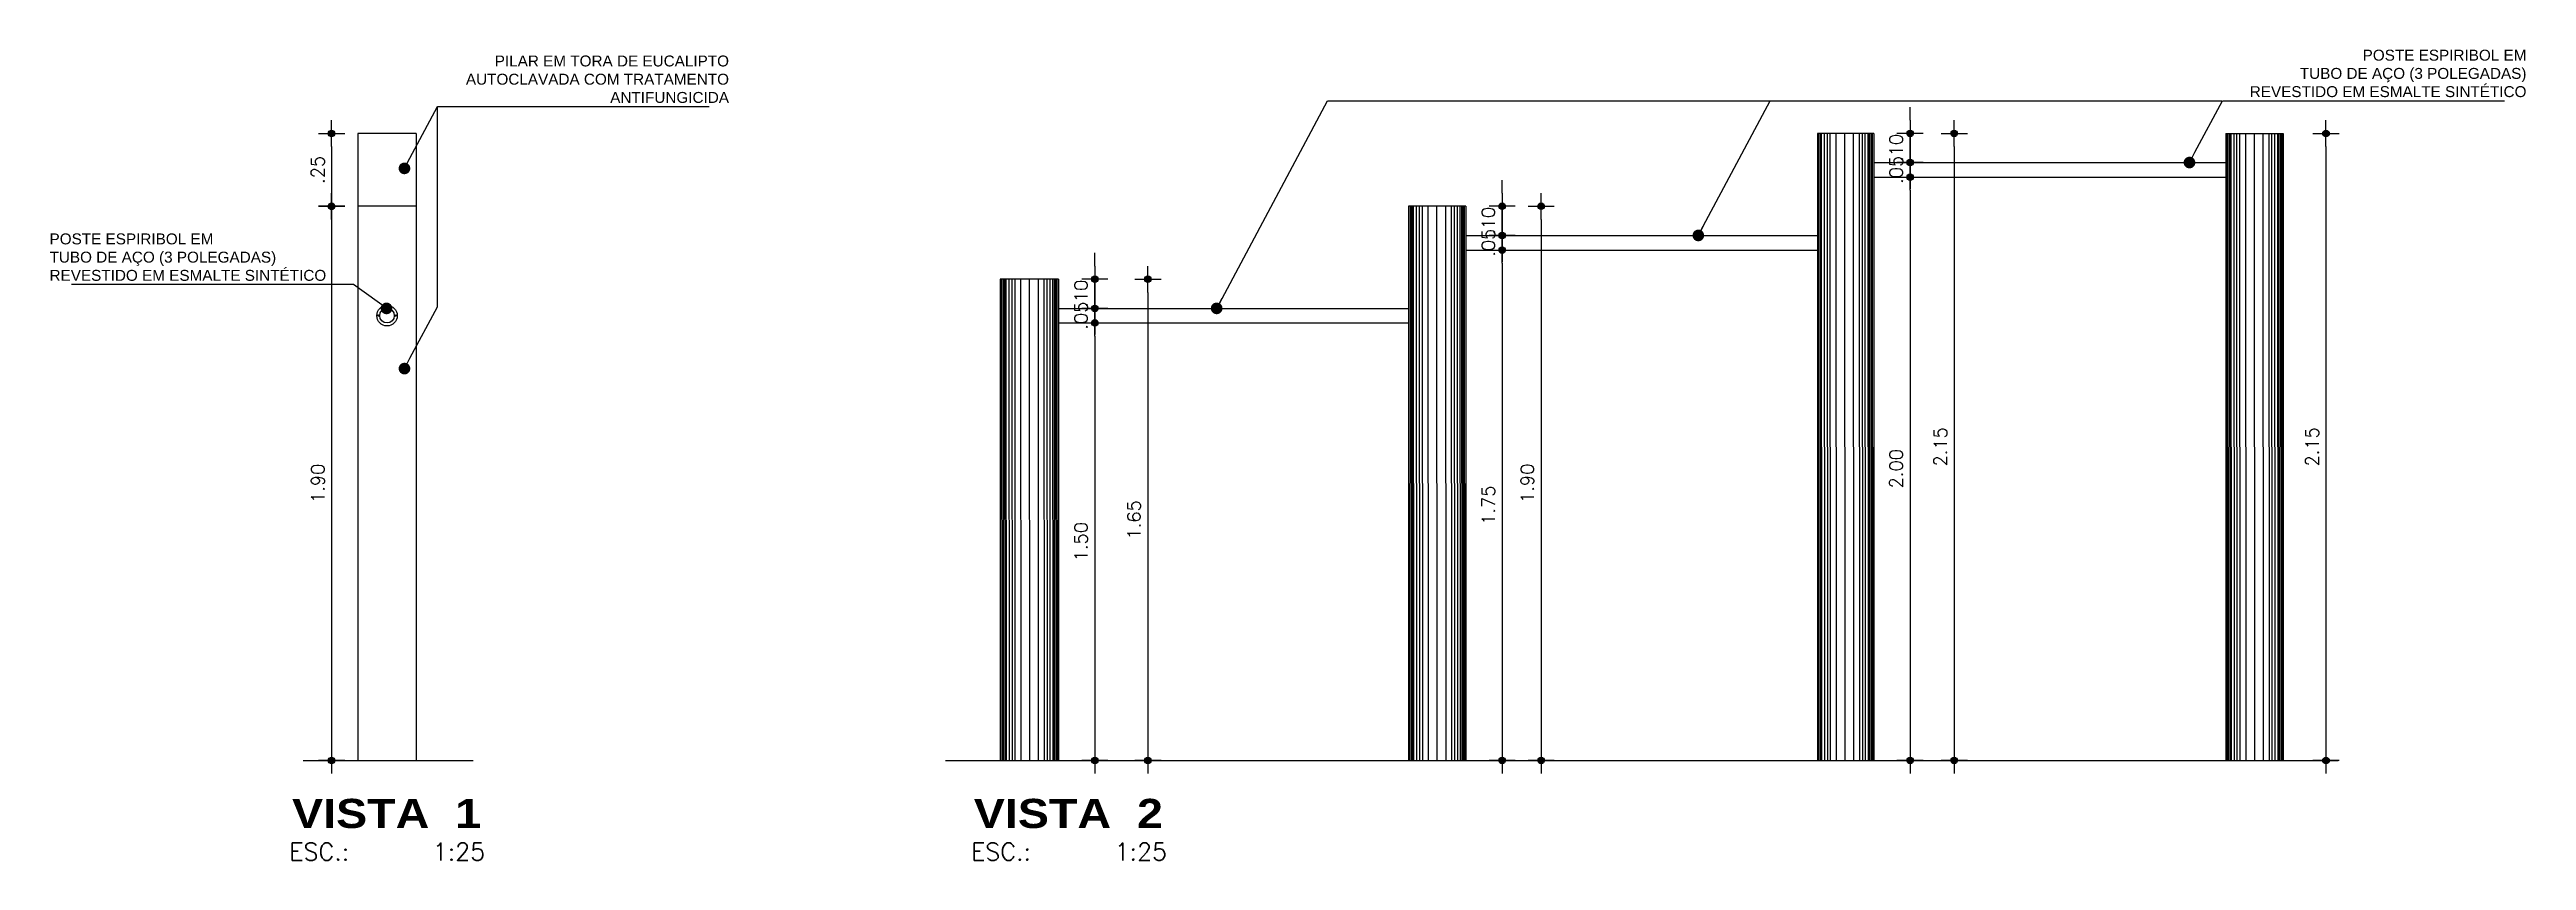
# Model space of a CAD drawing. Header units: millimetres. Extents: x 490 to 675, y -160 to -87.
# Drawn here: x 559.07 to 567.56, y -159.69 to -156.91 of the extents above; entities that cross this region are included whole.
import ezdxf
from ezdxf import colors
from ezdxf.entities.mleader import LeaderData, LeaderLine
from ezdxf.enums import TextEntityAlignment as Align
from ezdxf.math import Vec2, Vec3

# ---------------------------------------------------------------- set-up
doc = ezdxf.new("R2010")
doc.units = ezdxf.units.MM
doc.header["$LTSCALE"] = 2.5
for name, color, linetype in [('AN_INDICAÇAO', 2, 'Continuous'), ('ARQ_CORTE', 3, 'Continuous'), ('ARQ_ESTRUTURA', 6, 'Continuous'), ('ARQ_HAT', 8, 'Continuous'), ('ARQ_VISTA01', 7, 'Continuous'), ('ARQ_VISTA02', 2, 'Continuous'), ('COTAS', 1, 'Continuous'), ('TITULO', 2, 'Continuous')]:
    doc.layers.add(name, color=color, linetype=linetype)
doc.styles.add('ARIAL 1-025', font='arial.ttf', dxfattribs={"height": 0.05})
doc.styles.add('COTA200', font='ROMANS.SHX')
doc.styles.add('COTA25', font='romans.shx')
doc.styles.add('TIT200', font='')
doc.styles.get('TIT200').set_extended_font_data('Arial Black')
doc.dimstyles.new('COTA25$0', dxfattribs={"dimtxt": 0.045, "dimasz": 0.045, "dimexe": 0.05, "dimexo": 0.95, "dimgap": 0.025, "dimtad": 1, "dimzin": 4, "dimdsep": 46, "dimtxsty": 'COTA25', "dimblk": 'bola', "dimcen": -0.1, "dimdle": 0.05, "dimse1": 1, "dimse2": 1, "dimclrd": 256, "dimclre": 3, "dimclrt": 2, "dimadec": 0, "dimazin": 0, "dimtfac": 1, "dimtix": 1, "dimtmove": 2, "dimatfit": 3, "dimldrblk": 'USERTICK', "dimfxl": 1, "dimtvp": 2.5, "dimtolj": 1, "dimtzin": 4, "dimarcsym": 0})

msp = doc.modelspace()

# ---------------------------------------------------------------- texts
at = {"layer": 'TITULO'}
for s, height, style, p in [('VISTA  1', 0.1, 'TIT200', (560.2228, -159.5298)), ('VISTA  2', 0.1, 'TIT200', (562.5606, -159.5298)), ('ESC.:      1:25', 0.06, 'COTA200', (560.2251, -159.661)), ('ESC.:      1:25', 0.06, 'COTA200', (562.5629, -159.661))]:
    msp.add_text(s, height=height, dxfattribs=dict(at, style=style)).set_placement(p, align=Align.MIDDLE_CENTER)

# ---------------------------------------------------------------- blocks, each defined once
blk = doc.blocks.new('_Dot')
at = {"color": 0, "linetype": 'ByBlock', "lineweight": -2}
blk.add_line((-0.5, 0), (-1, 0), dxfattribs=at)
at = {"color": 0, "linetype": 'ByBlock', "const_width": 0.5}
blk.add_lwpolyline([(-0.25, 0, 1), (0.25, 0, 1)], format="xyb", close=True, dxfattribs=at)
blk = doc.blocks.new('bola')
blk.add_hatch(color=0).paths.add_polyline_path([(-0.25, 0, 1), (0.25, 0, 1)])
at = {"color": 0}
for p, q in [((-1, 0), (-0.25, 0)), ((0, 1), (0, 0.25)), ((0.25, 0), (1, 0)), ((0, -0.25), (0, -1))]:
    blk.add_line(p, q, dxfattribs=at)
blk.add_circle((0, 0), 0.25, dxfattribs=at)
blk = doc.blocks.new('*D435')
at = {"layer": 'COTAS', "lineweight": -2}
blk.add_line((560.0344, -157.2429), (560.0344, -157.4029), dxfattribs=at)
at = {"layer": 'DEFPOINTS', "color": 0}
for p in [(560.1243, -157.1979), (560.0344, -157.4479), (560.1243, -157.4479)]:
    blk.add_point(p, dxfattribs=at)
at = {"layer": 'COTAS', "lineweight": -2, "xscale": 0.045, "yscale": 0.045, "zscale": 0.045}
for p, rotation in [((560.0344, -157.1979), 90), ((560.0344, -157.4479), 270)]:
    blk.add_blockref('bola', p, dxfattribs=dict(at, rotation=rotation))
at = {"layer": 'COTAS', "color": 2, "insert": (559.9869, -157.3229), "char_height": 0.045, "attachment_point": 5, "rotation": 90, "style": 'COTA25'}
blk.add_mtext('\\A1;.25', dxfattribs=at)
blk = doc.blocks.new('USERTICK')
at = {"color": 0}
for p, q in [((-1, 0), (1, 0)), ((0, 1), (0, -1))]:
    blk.add_line(p, q, dxfattribs=at)
blk.add_circle((0, 0), 0.25, dxfattribs=at)
blk = doc.blocks.new('*D436')
at = {"layer": 'COTAS', "lineweight": -2}
blk.add_line((560.0344, -157.4929), (560.0344, -159.3029), dxfattribs=at)
at = {"layer": 'DEFPOINTS', "color": 0}
for p in [(560.1243, -157.4479), (560.0344, -159.3479), (560.1243, -159.3479)]:
    blk.add_point(p, dxfattribs=at)
at = {"layer": 'COTAS', "lineweight": -2, "xscale": 0.045, "yscale": 0.045, "zscale": 0.045}
for p, rotation in [((560.0344, -157.4479), 90), ((560.0344, -159.3479), 270)]:
    blk.add_blockref('bola', p, dxfattribs=dict(at, rotation=rotation))
at = {"layer": 'COTAS', "color": 2, "insert": (559.9869, -158.3979), "char_height": 0.045, "attachment_point": 5, "rotation": 90, "style": 'COTA25'}
blk.add_mtext('\\A1;1.90', dxfattribs=at)
blk = doc.blocks.new('*D437')
at = {"layer": 'COTAS', "lineweight": -2}
blk.add_line((566.8731, -157.2428), (566.8731, -159.3028), dxfattribs=at)
at = {"layer": 'DEFPOINTS', "color": 0}
for p in [(566.7267, -157.1978), (566.7267, -159.3478), (566.8731, -159.3478)]:
    blk.add_point(p, dxfattribs=at)
at = {"layer": 'COTAS', "lineweight": -2, "xscale": 0.045, "yscale": 0.045, "zscale": 0.045}
for p, rotation in [((566.8731, -157.1978), 90), ((566.8731, -159.3478), 270)]:
    blk.add_blockref('bola', p, dxfattribs=dict(at, rotation=rotation))
at = {"layer": 'COTAS', "color": 2, "insert": (566.8256, -158.2728), "char_height": 0.045, "attachment_point": 5, "rotation": 90, "style": 'COTA25'}
blk.add_mtext('\\A1;2.15', dxfattribs=at)
blk = doc.blocks.new('*D438')
at = {"layer": 'COTAS', "lineweight": -2}
blk.add_line((564.182, -157.4928), (564.182, -159.3028), dxfattribs=at)
at = {"layer": 'DEFPOINTS', "color": 0}
for p in [(563.9234, -157.4478), (563.9234, -159.3478), (564.182, -159.3478)]:
    blk.add_point(p, dxfattribs=at)
at = {"layer": 'COTAS', "lineweight": -2, "xscale": 0.045, "yscale": 0.045, "zscale": 0.045}
for p, rotation in [((564.182, -157.4478), 90), ((564.182, -159.3478), 270)]:
    blk.add_blockref('bola', p, dxfattribs=dict(at, rotation=rotation))
at = {"layer": 'COTAS', "color": 2, "insert": (564.1345, -158.3978), "char_height": 0.045, "attachment_point": 5, "rotation": 90, "style": 'COTA25'}
blk.add_mtext('\\A1;1.90', dxfattribs=at)
blk = doc.blocks.new('*D439')
at = {"layer": 'COTAS', "lineweight": -2}
blk.add_line((562.8333, -157.7429), (562.8333, -159.3029), dxfattribs=at)
at = {"layer": 'DEFPOINTS', "color": 0}
for p in [(562.5266, -157.6979), (562.5266, -159.3479), (562.8333, -159.3479)]:
    blk.add_point(p, dxfattribs=at)
at = {"layer": 'COTAS', "lineweight": -2, "xscale": 0.045, "yscale": 0.045, "zscale": 0.045}
for p, rotation in [((562.8333, -157.6979), 90), ((562.8333, -159.3479), 270)]:
    blk.add_blockref('bola', p, dxfattribs=dict(at, rotation=rotation))
at = {"layer": 'COTAS', "color": 2, "insert": (562.7858, -158.5229), "char_height": 0.045, "attachment_point": 5, "rotation": 90, "style": 'COTA25'}
blk.add_mtext('\\A1;1.65', dxfattribs=at)
blk = doc.blocks.new('*D440')
at = {"layer": 'COTAS', "lineweight": -2}
blk.add_line((565.5984, -157.2428), (565.5984, -159.3028), dxfattribs=at)
at = {"layer": 'DEFPOINTS', "color": 0}
for p in [(565.3221, -157.1978), (565.3266, -159.3478), (565.5984, -159.3478)]:
    blk.add_point(p, dxfattribs=at)
at = {"layer": 'COTAS', "lineweight": -2, "xscale": 0.045, "yscale": 0.045, "zscale": 0.045}
for p, rotation in [((565.5984, -157.1978), 90), ((565.5984, -159.3478), 270)]:
    blk.add_blockref('bola', p, dxfattribs=dict(at, rotation=rotation))
at = {"layer": 'COTAS', "color": 2, "insert": (565.5509, -158.2728), "char_height": 0.045, "attachment_point": 5, "rotation": 90, "style": 'COTA25'}
blk.add_mtext('\\A1;2.15', dxfattribs=at)
blk = doc.blocks.new('*D441')
at = {"layer": 'COTAS', "lineweight": -2}
for p, q in [((562.6514, -157.6529), (562.6514, -157.6079)), ((562.6514, -157.6979), (562.6514, -157.7979)), ((562.6514, -157.8429), (562.6514, -157.8879))]:
    blk.add_line(p, q, dxfattribs=at)
at = {"layer": 'DEFPOINTS', "color": 0}
for p in [(562.5266, -157.6979), (562.5266, -157.7979), (562.6514, -157.7979)]:
    blk.add_point(p, dxfattribs=at)
at = {"layer": 'COTAS', "lineweight": -2, "xscale": 0.045, "yscale": 0.045, "zscale": 0.045}
for p, rotation in [((562.6514, -157.6979), 270), ((562.6514, -157.7979), 90)]:
    blk.add_blockref('bola', p, dxfattribs=dict(at, rotation=rotation))
at = {"layer": 'COTAS', "color": 2, "insert": (562.6039, -157.7479), "char_height": 0.045, "attachment_point": 5, "rotation": 90, "style": 'COTA25'}
blk.add_mtext('\\A1;.10', dxfattribs=at)
blk = doc.blocks.new('*D387')
at = {"layer": 'COTAS', "lineweight": -2}
for p, q in [((564.0483, -157.4028), (564.0483, -157.3578)), ((564.0483, -157.4478), (564.0483, -157.5478)), ((564.0483, -157.5928), (564.0483, -157.6378))]:
    blk.add_line(p, q, dxfattribs=at)
at = {"layer": 'DEFPOINTS', "color": 0}
for p in [(563.9234, -157.4478), (563.9234, -157.5478), (564.0483, -157.5478)]:
    blk.add_point(p, dxfattribs=at)
at = {"layer": 'COTAS', "lineweight": -2, "xscale": 0.045, "yscale": 0.045, "zscale": 0.045}
for p, rotation in [((564.0483, -157.4478), 270), ((564.0483, -157.5478), 90)]:
    blk.add_blockref('bola', p, dxfattribs=dict(at, rotation=rotation))
at = {"layer": 'COTAS', "color": 2, "insert": (564.0008, -157.4978), "char_height": 0.045, "attachment_point": 5, "rotation": 90, "style": 'COTA25'}
blk.add_mtext('\\A1;.10', dxfattribs=at)
blk = doc.blocks.new('*D388')
at = {"layer": 'COTAS', "lineweight": -2}
for p, q in [((565.4469, -157.1528), (565.4469, -157.1078)), ((565.4469, -157.1978), (565.4469, -157.2978)), ((565.4469, -157.3428), (565.4469, -157.3878))]:
    blk.add_line(p, q, dxfattribs=at)
at = {"layer": 'DEFPOINTS', "color": 0}
for p in [(565.3221, -157.1978), (565.3221, -157.2978), (565.4469, -157.2978)]:
    blk.add_point(p, dxfattribs=at)
at = {"layer": 'COTAS', "lineweight": -2, "xscale": 0.045, "yscale": 0.045, "zscale": 0.045}
for p, rotation in [((565.4469, -157.1978), 270), ((565.4469, -157.2978), 90)]:
    blk.add_blockref('bola', p, dxfattribs=dict(at, rotation=rotation))
at = {"layer": 'COTAS', "color": 2, "insert": (565.3994, -157.2478), "char_height": 0.045, "attachment_point": 5, "rotation": 90, "style": 'COTA25'}
blk.add_mtext('\\A1;.10', dxfattribs=at)
blk = doc.blocks.new('*D442')
at = {"layer": 'COTAS', "lineweight": -2}
for p, q in [((562.6514, -157.7529), (562.6514, -157.7079)), ((562.6514, -157.7979), (562.6514, -157.8479)), ((562.6514, -157.8929), (562.6514, -157.9379))]:
    blk.add_line(p, q, dxfattribs=at)
at = {"layer": 'DEFPOINTS', "color": 0}
for p in [(562.5266, -157.7979), (562.5266, -157.8479), (562.6514, -157.8479)]:
    blk.add_point(p, dxfattribs=at)
at = {"layer": 'COTAS', "lineweight": -2, "xscale": 0.045, "yscale": 0.045, "zscale": 0.045}
for p, rotation in [((562.6514, -157.7979), 270), ((562.6514, -157.8479), 90)]:
    blk.add_blockref('bola', p, dxfattribs=dict(at, rotation=rotation))
at = {"layer": 'COTAS', "color": 2, "insert": (562.6039, -157.8229), "char_height": 0.045, "attachment_point": 5, "rotation": 90, "style": 'COTA25'}
blk.add_mtext('\\A1;.05', dxfattribs=at)
blk = doc.blocks.new('*D443')
at = {"layer": 'COTAS', "lineweight": -2}
blk.add_line((562.6514, -157.8929), (562.6514, -159.3029), dxfattribs=at)
at = {"layer": 'DEFPOINTS', "color": 0}
for p in [(562.5266, -157.8479), (562.5266, -159.3479), (562.6514, -159.3479)]:
    blk.add_point(p, dxfattribs=at)
at = {"layer": 'COTAS', "lineweight": -2, "xscale": 0.045, "yscale": 0.045, "zscale": 0.045}
for p, rotation in [((562.6514, -157.8479), 90), ((562.6514, -159.3479), 270)]:
    blk.add_blockref('bola', p, dxfattribs=dict(at, rotation=rotation))
at = {"layer": 'COTAS', "color": 2, "insert": (562.6039, -158.5979), "char_height": 0.045, "attachment_point": 5, "rotation": 90, "style": 'COTA25'}
blk.add_mtext('\\A1;1.50', dxfattribs=at)
blk = doc.blocks.new('*D389')
at = {"layer": 'COTAS', "lineweight": -2}
for p, q in [((564.0483, -157.5028), (564.0483, -157.4578)), ((564.0483, -157.5478), (564.0483, -157.5978)), ((564.0483, -157.6428), (564.0483, -157.6878))]:
    blk.add_line(p, q, dxfattribs=at)
at = {"layer": 'DEFPOINTS', "color": 0}
for p in [(564.0483, -157.5478), (564.0483, -157.5978), (564.0483, -157.5978)]:
    blk.add_point(p, dxfattribs=at)
at = {"layer": 'COTAS', "lineweight": -2, "xscale": 0.045, "yscale": 0.045, "zscale": 0.045}
for p, rotation in [((564.0483, -157.5478), 270), ((564.0483, -157.5978), 90)]:
    blk.add_blockref('bola', p, dxfattribs=dict(at, rotation=rotation))
at = {"layer": 'COTAS', "color": 2, "insert": (564.0008, -157.5728), "char_height": 0.045, "attachment_point": 5, "rotation": 90, "style": 'COTA25'}
blk.add_mtext('\\A1;.05', dxfattribs=at)
blk = doc.blocks.new('*D444')
at = {"layer": 'COTAS', "lineweight": -2}
blk.add_line((564.0483, -157.6428), (564.0483, -159.3028), dxfattribs=at)
at = {"layer": 'DEFPOINTS', "color": 0}
for p in [(564.0483, -157.5978), (564.0459, -159.3478), (564.0483, -159.3478)]:
    blk.add_point(p, dxfattribs=at)
at = {"layer": 'COTAS', "lineweight": -2, "xscale": 0.045, "yscale": 0.045, "zscale": 0.045}
for p, rotation in [((564.0483, -157.5978), 90), ((564.0483, -159.3478), 270)]:
    blk.add_blockref('bola', p, dxfattribs=dict(at, rotation=rotation))
at = {"layer": 'COTAS', "color": 2, "insert": (564.0008, -158.4728), "char_height": 0.045, "attachment_point": 5, "rotation": 90, "style": 'COTA25'}
blk.add_mtext('\\A1;1.75', dxfattribs=at)
blk = doc.blocks.new('*D390')
at = {"layer": 'COTAS', "lineweight": -2}
for p, q in [((565.4469, -157.2528), (565.4469, -157.2078)), ((565.4469, -157.2978), (565.4469, -157.3478)), ((565.4469, -157.3928), (565.4469, -157.4378))]:
    blk.add_line(p, q, dxfattribs=at)
at = {"layer": 'DEFPOINTS', "color": 0}
for p in [(565.4469, -157.2978), (565.4469, -157.3478), (565.4469, -157.3478)]:
    blk.add_point(p, dxfattribs=at)
at = {"layer": 'COTAS', "lineweight": -2, "xscale": 0.045, "yscale": 0.045, "zscale": 0.045}
for p, rotation in [((565.4469, -157.2978), 270), ((565.4469, -157.3478), 90)]:
    blk.add_blockref('bola', p, dxfattribs=dict(at, rotation=rotation))
at = {"layer": 'COTAS', "color": 2, "insert": (565.3994, -157.3228), "char_height": 0.045, "attachment_point": 5, "rotation": 90, "style": 'COTA25'}
blk.add_mtext('\\A1;.05', dxfattribs=at)
blk = doc.blocks.new('*D445')
at = {"layer": 'COTAS', "lineweight": -2}
blk.add_line((565.4469, -157.3928), (565.4469, -159.3028), dxfattribs=at)
at = {"layer": 'DEFPOINTS', "color": 0}
for p in [(565.4469, -157.3478), (565.4469, -159.3478), (565.4521, -159.3478)]:
    blk.add_point(p, dxfattribs=at)
at = {"layer": 'COTAS', "lineweight": -2, "xscale": 0.045, "yscale": 0.045, "zscale": 0.045}
for p, rotation in [((565.4469, -157.3478), 90), ((565.4469, -159.3478), 270)]:
    blk.add_blockref('bola', p, dxfattribs=dict(at, rotation=rotation))
at = {"layer": 'COTAS', "color": 2, "insert": (565.3994, -158.3478), "char_height": 0.045, "attachment_point": 5, "rotation": 90, "style": 'COTA25'}
blk.add_mtext('\\A1;2.00', dxfattribs=at)

# ---------------------------------------------------------------- dimensions: what is measured, and where the dimension line sits
at = {"layer": 'COTAS'}
for base, p1, p2, picture, middle in [((565.4469, -157.2978), (565.3221, -157.1978), (565.3221, -157.2978), '*D388', (565.3994, -157.2478)), ((560.0344, -157.4479), (560.1243, -157.1979), (560.1243, -157.4479), '*D435', (559.9869, -157.3229)), ((565.5984, -159.3478), (565.3221, -157.1978), (565.3266, -159.3478), '*D440', (565.5509, -158.2728)), ((565.4469, -157.3478), (565.4469, -157.2978), (565.4469, -157.3478), '*D390', (565.3994, -157.3228)), ((566.8731, -159.3478), (566.7267, -157.1978), (566.7267, -159.3478), '*D437', (566.8256, -158.2728)), ((564.0483, -157.5478), (563.9234, -157.4478), (563.9234, -157.5478), '*D387', (564.0008, -157.4978)), ((565.4469, -159.3478), (565.4469, -157.3478), (565.4521, -159.3478), '*D445', (565.3994, -158.3478)), ((560.0344, -159.3479), (560.1243, -157.4479), (560.1243, -159.3479), '*D436', (559.9869, -158.3979)), ((564.182, -159.3478), (563.9234, -157.4478), (563.9234, -159.3478), '*D438', (564.1345, -158.3978)), ((564.0483, -157.5978), (564.0483, -157.5478), (564.0483, -157.5978), '*D389', (564.0008, -157.5728)), ((564.0483, -159.3478), (564.0483, -157.5978), (564.0459, -159.3478), '*D444', (564.0008, -158.4728)), ((562.6514, -157.7979), (562.5266, -157.6979), (562.5266, -157.7979), '*D441', (562.6039, -157.7479)), ((562.8333, -159.3479), (562.5266, -157.6979), (562.5266, -159.3479), '*D439', (562.7858, -158.5229)), ((562.6514, -157.8479), (562.5266, -157.7979), (562.5266, -157.8479), '*D442', (562.6039, -157.8229)), ((562.6514, -159.3479), (562.5266, -157.8479), (562.5266, -159.3479), '*D443', (562.6039, -158.5979))]:
    dim = msp.add_linear_dim(base=base, p1=p1, p2=p2, angle=90, dimstyle='COTA25$0', override={"dimclrt": 2}, dxfattribs=at)
    dim.commit()
    dim.dimension.update_dxf_attribs({"geometry": picture, "text_midpoint": middle})

# ---------------------------------------------------------------- linework, layer by layer
at = {"layer": 'AN_INDICAÇAO'}
for p, q in [((563.4489, -157.0859), (564.9671, -157.0859)), ((564.9671, -157.0859), (565.0671, -157.0859))]:
    msp.add_line(p, q, dxfattribs=at)
for points in [[(560.3029, -157.9691), (560.3971, -157.7924), (560.3971, -157.1058)], [(563.0692, -157.7979), (563.4489, -157.0859)], [(564.7208, -157.5478), (564.9671, -157.0859)], [(565.0671, -157.0859), (566.516, -157.0859)]]:
    msp.add_lwpolyline(points, dxfattribs=at)
at = {"layer": 'ARQ_CORTE'}
msp.add_circle((560.2243, -157.8229), 0.025, dxfattribs=at)
at = {"layer": 'ARQ_ESTRUTURA'}
for p, q in [((559.9369, -159.3479), (560.5196, -159.3479)), ((562.1392, -159.3479), (566.9145, -159.3478))]:
    msp.add_line(p, q, dxfattribs=at)
at = {"layer": 'ARQ_HAT'}
for p, q in [((565.1321, -157.1979), (565.1333, -159.3478)), ((565.1371, -157.1979), (565.1383, -159.3478)), ((565.1421, -157.1979), (565.1433, -159.3478)), ((565.1521, -157.1979), (565.1533, -159.3478)), ((565.1621, -157.1979), (565.1633, -159.3478)), ((565.1721, -157.1979), (565.1733, -159.3478)), ((565.1921, -157.1979), (565.1933, -159.3478)), ((565.2221, -157.1978), (565.2233, -159.3478)), ((565.2521, -157.1978), (565.2533, -159.3478)), ((565.2721, -157.1978), (565.2733, -159.3478)), ((565.2821, -157.1978), (565.2833, -159.3478)), ((565.2921, -157.1978), (565.2933, -159.3478)), ((565.3021, -157.1978), (565.3033, -159.3478)), ((565.3071, -157.1978), (565.3083, -159.3478)), ((565.3121, -157.1978), (565.3133, -159.3478)), ((565.3171, -157.1978), (565.3183, -159.3478)), ((566.5317, -157.1979), (566.5329, -159.3478)), ((566.5367, -157.1979), (566.5379, -159.3478)), ((566.5417, -157.1979), (566.5429, -159.3478)), ((566.5467, -157.1979), (566.5479, -159.3478)), ((566.5567, -157.1979), (566.5579, -159.3478)), ((566.5667, -157.1979), (566.5679, -159.3478)), ((566.5767, -157.1979), (566.5779, -159.3478)), ((566.5967, -157.1979), (566.5979, -159.3478)), ((566.6267, -157.1978), (566.6279, -159.3478)), ((566.6567, -157.1978), (566.6579, -159.3478)), ((566.6767, -157.1978), (566.6779, -159.3478)), ((566.6867, -157.1978), (566.6879, -159.3478)), ((566.6967, -157.1978), (566.6979, -159.3478)), ((566.7067, -157.1978), (566.7079, -159.3478)), ((566.7117, -157.1978), (566.7129, -159.3478)), ((566.7167, -157.1978), (566.7179, -159.3478)), ((566.7217, -157.1978), (566.7229, -159.3478)), ((563.7284, -157.4479), (563.7295, -159.3478)), ((563.7334, -157.4479), (563.7345, -159.3478)), ((563.7384, -157.4479), (563.7395, -159.3478)), ((563.7434, -157.4479), (563.7445, -159.3478)), ((563.7534, -157.4479), (563.7545, -159.3478)), ((563.7634, -157.4479), (563.7645, -159.3478)), ((563.7734, -157.4479), (563.7745, -159.3478)), ((563.7934, -157.4479), (563.7945, -159.3478)), ((563.8234, -157.4478), (563.8245, -159.3478)), ((563.8534, -157.4478), (563.8545, -159.3478)), ((563.8734, -157.4478), (563.8745, -159.3478)), ((563.8834, -157.4478), (563.8845, -159.3478)), ((563.8934, -157.4478), (563.8945, -159.3478)), ((563.9034, -157.4478), (563.9045, -159.3478)), ((563.9084, -157.4478), (563.9095, -159.3478)), ((563.9134, -157.4478), (563.9145, -159.3478)), ((563.9184, -157.4478), (563.9195, -159.3478)), ((562.3316, -157.6979), (562.3325, -159.3479)), ((562.3366, -157.6979), (562.3375, -159.3479)), ((562.3416, -157.6979), (562.3425, -159.3479)), ((562.3466, -157.6979), (562.3475, -159.3479)), ((562.3566, -157.6979), (562.3575, -159.3479)), ((562.3666, -157.6979), (562.3675, -159.3479)), ((562.3766, -157.6979), (562.3775, -159.3479)), ((562.3966, -157.6979), (562.3975, -159.3479)), ((562.4266, -157.6979), (562.4275, -159.3479)), ((562.4566, -157.6978), (562.4575, -159.3479)), ((562.4766, -157.6978), (562.4775, -159.3479)), ((562.4866, -157.6978), (562.4875, -159.3479)), ((562.4966, -157.6978), (562.4975, -159.3479)), ((562.5066, -157.6978), (562.5075, -159.3479)), ((562.5116, -157.6978), (562.5125, -159.3479)), ((562.5166, -157.6978), (562.5175, -159.3479)), ((562.5216, -157.6978), (562.5225, -159.3479))]:
    msp.add_line(p, q, dxfattribs=at)
at = {"layer": 'ARQ_VISTA01'}
for p, q in [((560.1243, -157.1979), (560.1243, -157.4479)), ((560.3243, -157.1979), (560.1243, -157.1979)), ((560.3243, -157.1979), (560.3243, -157.4479))]:
    msp.add_line(p, q, dxfattribs=at)
at = {"layer": 'ARQ_VISTA02'}
for p, q in [((565.1298, -157.1978), (565.1298, -159.3478)), ((565.3221, -157.1978), (565.1298, -157.1978)), ((565.3221, -157.1978), (565.3221, -159.3478)), ((566.5299, -157.1978), (566.5299, -159.3478)), ((566.5299, -157.1978), (566.7267, -157.1978)), ((566.7267, -157.1978), (566.7267, -159.3478)), ((565.3221, -157.2978), (566.5299, -157.2978)), ((565.3221, -157.3478), (566.5299, -157.3478)), ((560.3243, -157.4479), (560.1243, -157.4479)), ((560.1243, -157.4479), (560.1243, -159.3479)), ((560.3243, -157.4479), (560.3243, -159.3479)), ((563.7266, -157.4478), (563.7266, -159.3478)), ((563.9234, -157.4478), (563.7266, -157.4478)), ((563.9234, -157.4478), (563.9234, -159.3478)), ((563.9234, -157.5478), (565.1298, -157.5478)), ((563.9234, -157.5978), (565.1298, -157.5978)), ((562.3266, -157.6979), (562.3266, -159.3479)), ((562.5266, -157.6979), (562.3266, -157.6979)), ((562.5266, -157.6979), (562.5266, -159.3479)), ((562.5266, -157.7979), (563.7266, -157.7978)), ((562.5266, -157.8479), (563.7266, -157.8478))]:
    msp.add_line(p, q, dxfattribs=at)
for centre, radius in [((560.2243, -157.8229), 0.035), ((560.1947, -157.8226), 0.0025), ((560.2542, -157.8225), 0.0025)]:
    msp.add_circle(centre, radius, dxfattribs=at)

# ---------------------------------------------------------------- block references
at = {"layer": 'AN_INDICAÇAO', "rotation": 241.9319770203185}
for p, xscale, yscale, zscale in [((564.7208, -157.5478), 0.04000000000000124, 0.04000000000000124, 0.04000000000000124), ((563.0692, -157.7979), 0.04000000000000124, 0.04000000000000124, 0.04000000000000124), ((560.2841, -158.0044), 0.04000000000000123, 0.04000000000000123, 0.04000000000000123)]:
    msp.add_blockref('_Dot', p, dxfattribs=dict(at, xscale=xscale, yscale=yscale, zscale=zscale))

msp.set_redraw_order([(e.dxf.handle, doc.entitydb.next_handle()) for e in msp.query("TEXT MTEXT ATTDEF DIMENSION ARC_DIMENSION")])  # texts and dimensions are drawn at this point

# ---------------------------------------------------------------- leaders
at = {"layer": 'AN_INDICAÇAO'}
ml = msp.add_multileader_mtext('Standard', dxfattribs=at)
ml.set_content('PILAR EM TORA DE EUCALIPTO\\P\\pq*;AUTOCLAVADA COM TRATAMENTO\\PANTIFUNGICIDA', color=256, style='ARIAL 1-025')
ml.set_leader_properties(color=256, linetype='ByLayer', lineweight=-1)
ml.set_arrow_properties(name='DOT')
ml.build(insert=Vec2(0, 0))
ml.multileader.update_dxf_attribs({"text_left_attachment_type": 5, "text_right_attachment_type": 5, "dogleg_length": 0.1, "arrow_head_size": 0.04})
ctx = ml.context
ctx.base_point, ctx.char_height, ctx.arrow_head_size, ctx.landing_gap_size, ctx.plane_origin = Vec3(560.4971, -157.1058), 0.0375, 0.04, 0, Vec3(560.2841, -157.3178)
ctx.left_attachment, ctx.right_attachment, ctx.text_align_type = 5, 5, 2
notes = []
notes.append((ctx, [(0, (1, 1, 0), (560.3971, -157.1058), (1, 0), 0.1, [(0, [(560.2841, -157.3178)], 0, [])])]))
ctx.mtext.insert, ctx.mtext.alignment, ctx.mtext.line_spacing_style, ctx.mtext.flow_direction = Vec3(561.397, -156.9308), 3, 2, 5
ml = msp.add_multileader_mtext('Standard', dxfattribs=at)
ml.set_content('POSTE ESPIRIBOL EM \\PTUBO DE AÇO (3 POLEGADAS)\\PREVESTIDO EM ESMALTE SINTÉTICO', color=256, style='ARIAL 1-025')
ml.set_leader_properties(color=256, linetype='ByLayer', lineweight=-1)
ml.set_arrow_properties(name='DOT')
ml.build(insert=Vec2(0, 0))
ml.multileader.update_dxf_attribs({"text_left_attachment_type": 5, "text_right_attachment_type": 5, "dogleg_length": 0.1, "arrow_head_size": 0.04})
ctx = ml.context
ctx.base_point, ctx.char_height, ctx.arrow_head_size, ctx.landing_gap_size, ctx.plane_origin = Vec3(566.618, -157.0859), 0.0375, 0.04, 0, Vec3(566.405, -157.2978)
ctx.left_attachment, ctx.right_attachment, ctx.text_align_type = 5, 5, 2
notes.append((ctx, [(0, (1, 1, 0), (566.518, -157.0859), (1, 0), 0.1, [(0, [(566.405, -157.2978)], 0, [])])]))
ctx.mtext.insert, ctx.mtext.alignment, ctx.mtext.line_spacing_style, ctx.mtext.flow_direction = Vec3(567.5605, -156.9109), 3, 2, 5
ml = msp.add_multileader_mtext('Standard', dxfattribs=at)
ml.set_content('POSTE ESPIRIBOL EM \\PTUBO DE AÇO (3 POLEGADAS)\\PREVESTIDO EM ESMALTE SINTÉTICO', color=256, style='ARIAL 1-025')
ml.set_leader_properties(color=256, linetype='ByLayer', lineweight=-1)
ml.set_arrow_properties(name='DOT')
ml.build(insert=Vec2(0, 0))
ml.multileader.update_dxf_attribs({"text_left_attachment_type": 5, "text_right_attachment_type": 5, "dogleg_length": 0.1, "arrow_head_size": 0.04})
ctx = ml.context
ctx.base_point, ctx.char_height, ctx.arrow_head_size, ctx.landing_gap_size, ctx.plane_origin = Vec3(559.0671, -157.7159), 0.0375, 0.04, 0, Vec3(560.2226, -157.7979)
ctx.left_attachment, ctx.right_attachment = 5, 5
notes.append((ctx, [(0, (1, 1, 0), (560.1095, -157.7159), (-1, 0), 0.1, [(0, [(560.2226, -157.7979)], 0, [])])]))
ctx.mtext.insert, ctx.mtext.line_spacing_style, ctx.mtext.flow_direction = Vec3(559.0671, -157.5409), 2, 5
for ctx, leaders in notes:
    for number, flags, end, landing, length, lines in leaders:
        leader = LeaderData()
        leader.index, (leader.has_last_leader_line, leader.has_dogleg_vector, leader.attachment_direction) = number, flags
        leader.last_leader_point, leader.dogleg_vector, leader.dogleg_length = Vec3(end), Vec3(landing), length
        for number, points, colour, breaks in lines:
            line = LeaderLine()
            line.index, line.vertices, line.color, line.breaks = number, Vec3.list(points), colors.encode_raw_color(colour), breaks
            leader.lines.append(line)
        ctx.leaders.append(leader)

doc.saveas('drawing.dxf')
